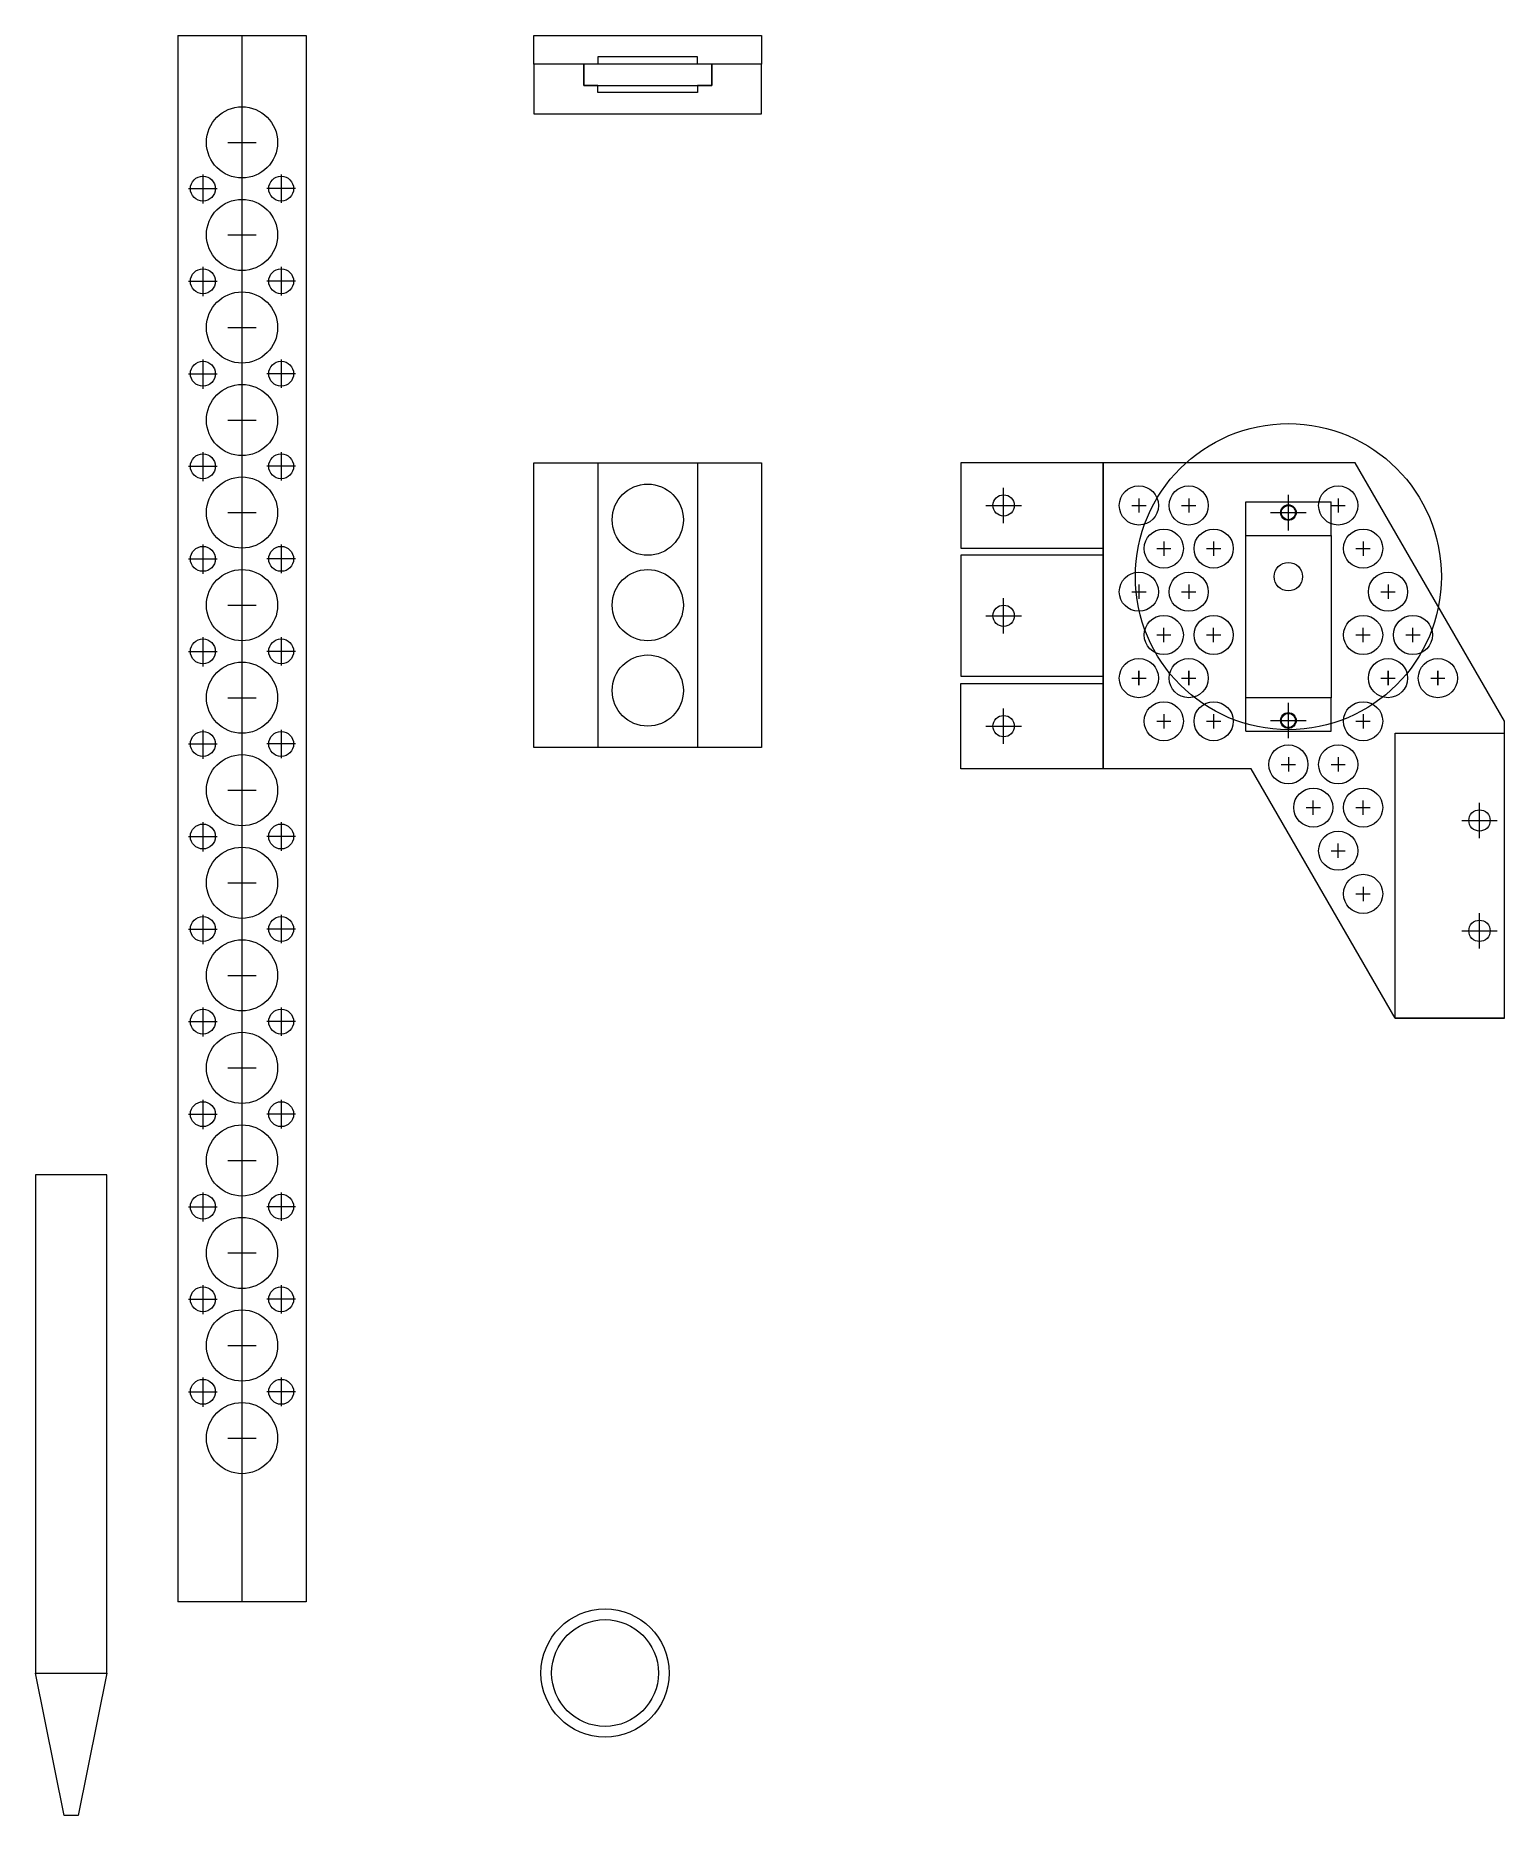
# Model space of a CAD drawing. Header units: millimetres. Extents: x -930 to 1800, y -2430 to 1500.
# Drawn here: x 1580 to 1786.3, y -2350 to -2100 of the extents above; entities that cross this region are included whole.
import ezdxf

# ---------------------------------------------------------------- set-up
doc = ezdxf.new("R2010")
doc.units = ezdxf.units.MM
for name, color, linetype, lineweight, true_color in [('help', 6, 'Continuous', 0, 0xff00ff), ('housing', 3, 'Continuous', 0, 0x00ff00), ('motor', 2, 'Continuous', 0, 0xffff00)]:
    doc.layers.add(name, color=color, linetype=linetype, lineweight=lineweight, true_color=true_color)
doc.layers.add('slider', color=3, linetype='Continuous', true_color=0x00ff00)

msp = doc.modelspace()

# ---------------------------------------------------------------- linework, layer by layer
at = {"layer": 'help'}
for p, q in [((1609, -2320), (1609, -2100)), ((1657, -2104), (1657, -2107)), ((1675, -2104), (1657, -2104)), ((1675, -2107), (1675, -2104)), ((1657, -2107), (1675, -2107)), ((1607, -2115), (1611, -2115)), ((1603.5, -2119.5), (1603.5, -2123.6)), ((1614.5, -2119.5), (1614.5, -2123.5)), ((1601.5, -2121.5), (1605.5, -2121.5)), ((1616.5, -2121.5), (1612.5, -2121.5)), ((1607, -2128), (1611, -2128)), ((1603.5, -2132.5), (1603.5, -2136.6)), ((1614.5, -2132.5), (1614.5, -2136.5)), ((1601.5, -2134.5), (1605.5, -2134.5)), ((1616.5, -2134.5), (1612.5, -2134.5)), ((1607, -2141), (1611, -2141)), ((1601.5, -2147.5), (1605.5, -2147.5)), ((1603.5, -2145.5), (1603.5, -2149.6)), ((1616.5, -2147.5), (1612.5, -2147.5)), ((1614.5, -2145.5), (1614.5, -2149.5)), ((1607, -2154), (1611, -2154)), ((1603.5, -2158.5), (1603.5, -2162.6)), ((1614.5, -2158.5), (1614.5, -2162.5)), ((1659, -2160), (1659, -2200)), ((1673, -2160), (1673, -2200)), ((1601.5, -2160.5), (1605.5, -2160.5)), ((1616.5, -2160.5), (1612.5, -2160.5)), ((1716, -2168.5), (1716, -2163.5)), ((1735, -2165), (1735, -2167)), ((1742, -2165), (1742, -2167)), ((1756, -2169.5), (1756, -2164.5)), ((1763, -2165), (1763, -2167)), ((1607, -2167), (1611, -2167)), ((1713.5, -2166), (1718.5, -2166)), ((1734, -2166), (1736, -2166)), ((1741, -2166), (1743, -2166)), ((1753.5, -2167), (1758.5, -2167)), ((1762, -2166), (1764, -2166)), ((1603.5, -2171.5), (1603.5, -2175.6)), ((1614.5, -2171.5), (1614.5, -2175.5)), ((1737.5, -2172.06), (1739.5, -2172.06)), ((1738.5, -2171.06), (1738.5, -2173.06)), ((1744.5, -2172.06), (1746.5, -2172.06)), ((1745.5, -2171.06), (1745.5, -2173.06)), ((1765.5, -2172.06), (1767.5, -2172.06)), ((1766.5, -2171.06), (1766.5, -2173.06)), ((1601.5, -2173.5), (1605.5, -2173.5)), ((1616.5, -2173.5), (1612.5, -2173.5)), ((1735, -2177.12), (1735, -2179.12)), ((1742, -2177.12), (1742, -2179.12)), ((1770, -2177.12), (1770, -2179.12)), ((1607, -2180), (1611, -2180)), ((1716, -2184), (1716, -2179)), ((1734, -2178.12), (1736, -2178.12)), ((1741, -2178.12), (1743, -2178.12)), ((1769, -2178.12), (1771, -2178.12)), ((1713.5, -2181.5), (1718.5, -2181.5)), ((1603.5, -2184.5), (1603.5, -2188.6)), ((1614.5, -2184.5), (1614.5, -2188.5)), ((1737.5, -2184.19), (1739.5, -2184.19)), ((1738.5, -2185.19), (1738.5, -2183.19)), ((1744.5, -2184.19), (1746.5, -2184.19)), ((1745.5, -2185.19), (1745.5, -2183.19)), ((1765.5, -2184.19), (1767.5, -2184.19)), ((1766.5, -2185.19), (1766.5, -2183.19)), ((1772.5, -2184.19), (1774.5, -2184.19)), ((1773.5, -2185.19), (1773.5, -2183.19)), ((1601.5, -2186.5), (1605.5, -2186.5)), ((1616.5, -2186.5), (1612.5, -2186.5)), ((1735, -2191.25), (1735, -2189.25)), ((1735, -2189.25), (1735, -2191.25)), ((1742, -2191.25), (1742, -2189.25)), ((1742, -2189.25), (1742, -2191.25)), ((1770, -2191.25), (1770, -2189.25)), ((1770, -2189.25), (1770, -2191.25)), ((1777, -2191.25), (1777, -2189.25)), ((1777, -2189.25), (1777, -2191.25)), ((1734, -2190.25), (1736, -2190.25)), ((1734, -2190.25), (1736, -2190.25)), ((1741, -2190.25), (1743, -2190.25)), ((1741, -2190.25), (1743, -2190.25)), ((1769, -2190.25), (1771, -2190.25)), ((1769, -2190.25), (1771, -2190.25)), ((1776, -2190.25), (1778, -2190.25)), ((1776, -2190.25), (1778, -2190.25)), ((1607, -2193), (1611, -2193)), ((1716, -2199.5), (1716, -2194.5)), ((1756, -2198.7), (1756, -2193.7)), ((1603.5, -2197.5), (1603.5, -2201.6)), ((1614.5, -2197.5), (1614.5, -2201.5)), ((1713.5, -2197), (1718.5, -2197)), ((1737.5, -2196.31), (1739.5, -2196.31)), ((1738.5, -2195.31), (1738.5, -2197.31)), ((1744.5, -2196.31), (1746.5, -2196.31)), ((1745.5, -2195.31), (1745.5, -2197.31)), ((1753.5, -2196.2), (1758.5, -2196.2)), ((1765.5, -2196.31), (1767.5, -2196.31)), ((1766.5, -2195.31), (1766.5, -2197.31)), ((1601.5, -2199.5), (1605.5, -2199.5)), ((1616.5, -2199.5), (1612.5, -2199.5)), ((1771, -2238), (1771, -2198)), ((1771, -2198), (1786.35, -2198)), ((1755, -2202.37), (1757, -2202.37)), ((1756, -2201.37), (1756, -2203.37)), ((1762, -2202.37), (1764, -2202.37)), ((1763, -2201.37), (1763, -2203.37)), ((1607, -2206), (1611, -2206)), ((1759.5, -2209.44), (1759.5, -2207.44)), ((1766.5, -2209.44), (1766.5, -2207.44)), ((1758.5, -2208.44), (1760.5, -2208.44)), ((1765.5, -2208.44), (1767.5, -2208.44)), ((1782.85, -2212.75), (1782.85, -2207.75)), ((1601.5, -2212.5), (1605.5, -2212.5)), ((1603.5, -2210.5), (1603.5, -2214.6)), ((1616.5, -2212.5), (1612.5, -2212.5)), ((1614.5, -2210.5), (1614.5, -2214.5)), ((1780.35, -2210.25), (1785.35, -2210.25)), ((1762, -2214.5), (1764, -2214.5)), ((1763, -2215.5), (1763, -2213.5)), ((1607, -2219), (1611, -2219)), ((1766.5, -2219.56), (1766.5, -2221.56)), ((1765.5, -2220.56), (1767.5, -2220.56)), ((1603.5, -2223.5), (1603.5, -2227.6)), ((1614.5, -2223.5), (1614.5, -2227.5)), ((1782.85, -2228.25), (1782.85, -2223.25)), ((1601.5, -2225.5), (1605.5, -2225.5)), ((1616.5, -2225.5), (1612.5, -2225.5)), ((1780.35, -2225.75), (1785.35, -2225.75)), ((1607, -2232), (1611, -2232)), ((1603.5, -2236.5), (1603.5, -2240.6)), ((1614.5, -2236.5), (1614.5, -2240.5)), ((1601.5, -2238.5), (1605.5, -2238.5)), ((1616.5, -2238.5), (1612.5, -2238.5)), ((1607, -2245), (1611, -2245)), ((1603.5, -2249.5), (1603.5, -2253.6)), ((1614.5, -2249.5), (1614.5, -2253.5)), ((1601.5, -2251.5), (1605.5, -2251.5)), ((1616.5, -2251.5), (1612.5, -2251.5)), ((1607, -2258), (1611, -2258)), ((1603.5, -2262.5), (1603.5, -2266.6)), ((1614.5, -2262.5), (1614.5, -2266.5)), ((1601.5, -2264.5), (1605.5, -2264.5)), ((1616.5, -2264.5), (1612.5, -2264.5)), ((1607, -2271), (1611, -2271)), ((1601.5, -2277.5), (1605.5, -2277.5)), ((1603.5, -2275.5), (1603.5, -2279.6)), ((1616.5, -2277.5), (1612.5, -2277.5)), ((1614.5, -2275.5), (1614.5, -2279.5)), ((1607, -2284), (1611, -2284)), ((1603.5, -2288.5), (1603.5, -2292.6)), ((1614.5, -2288.5), (1614.5, -2292.5)), ((1601.5, -2290.5), (1605.5, -2290.5)), ((1616.5, -2290.5), (1612.5, -2290.5)), ((1607, -2297), (1611, -2297))]:
    msp.add_line(p, q, dxfattribs=at)
for centre, radius in [((1609, -2115), 5), ((1603.5, -2121.5), 1.75), ((1614.5, -2121.5), 1.75), ((1609, -2128), 5), ((1603.5, -2134.5), 1.75), ((1614.5, -2134.5), 1.75), ((1609, -2141), 5), ((1603.5, -2147.5), 1.75), ((1614.5, -2147.5), 1.75), ((1609, -2154), 5), ((1603.5, -2160.5), 1.75), ((1614.5, -2160.5), 1.75), ((1609, -2167), 5), ((1735, -2166), 2.75), ((1742, -2166), 2.75), ((1763, -2166), 2.75), ((1738.5, -2172.06), 2.75), ((1745.5, -2172.06), 2.75), ((1766.5, -2172.06), 2.75), ((1603.5, -2173.5), 1.75), ((1614.5, -2173.5), 1.75), ((1609, -2180), 5), ((1735, -2178.12), 2.75), ((1742, -2178.12), 2.75), ((1770, -2178.12), 2.75), ((1738.5, -2184.19), 2.75), ((1745.5, -2184.19), 2.75), ((1766.5, -2184.19), 2.75), ((1773.5, -2184.19), 2.75), ((1603.5, -2186.5), 1.75), ((1614.5, -2186.5), 1.75), ((1735, -2190.25), 2.75), ((1735, -2190.25), 2.75), ((1742, -2190.25), 2.75), ((1742, -2190.25), 2.75), ((1770, -2190.25), 2.75), ((1770, -2190.25), 2.75), ((1777, -2190.25), 2.75), ((1609, -2193), 5), ((1738.5, -2196.31), 2.75), ((1745.5, -2196.31), 2.75), ((1766.5, -2196.31), 2.75), ((1603.5, -2199.5), 1.75), ((1614.5, -2199.5), 1.75), ((1756, -2202.37), 2.75), ((1763, -2202.37), 2.75), ((1609, -2206), 5), ((1759.5, -2208.44), 2.75), ((1766.5, -2208.44), 2.75), ((1603.5, -2212.5), 1.75), ((1614.5, -2212.5), 1.75), ((1763, -2214.5), 2.75), ((1609, -2219), 5), ((1766.5, -2220.56), 2.75), ((1603.5, -2225.5), 1.75), ((1614.5, -2225.5), 1.75), ((1609, -2232), 5), ((1603.5, -2238.5), 1.75), ((1614.5, -2238.5), 1.75), ((1609, -2245), 5), ((1603.5, -2251.5), 1.75), ((1614.5, -2251.5), 1.75), ((1609, -2258), 5), ((1603.5, -2264.5), 1.75), ((1614.5, -2264.5), 1.75), ((1609, -2271), 5), ((1603.5, -2277.5), 1.75), ((1614.5, -2277.5), 1.75), ((1609, -2284), 5), ((1603.5, -2290.5), 1.75), ((1614.5, -2290.5), 1.75), ((1609, -2297), 5)]:
    msp.add_circle(centre, radius, dxfattribs=at)
at = {"layer": 'housing'}
for p, q in [((1600, -2100), (1600, -2320)), ((1600, -2100), (1618, -2100)), ((1618, -2100), (1618, -2320)), ((1650, -2104), (1650, -2100)), ((1650, -2100), (1682, -2100)), ((1682, -2100), (1682, -2104)), ((1657, -2104), (1650, -2104)), ((1659, -2104), (1650, -2104)), ((1650, -2104), (1650, -2111)), ((1657, -2107), (1657, -2104)), ((1673, -2103), (1659, -2103)), ((1659, -2103), (1659, -2104)), ((1673, -2104), (1673, -2103)), ((1682, -2104), (1673, -2104)), ((1682, -2104), (1675, -2104)), ((1675, -2104), (1675, -2107)), ((1682, -2111), (1682, -2104)), ((1659, -2107), (1657, -2107)), ((1659, -2108), (1659, -2107)), ((1675, -2107), (1673, -2107)), ((1673, -2107), (1673, -2108)), ((1673, -2108), (1659, -2108)), ((1650, -2111), (1682, -2111)), ((1650, -2160), (1682, -2160)), ((1650, -2200), (1650, -2160)), ((1682, -2160), (1682, -2200)), ((1730, -2160), (1710, -2160)), ((1710, -2160), (1710, -2172)), ((1765.39, -2160), (1730, -2160)), ((1786.35, -2196.3), (1765.39, -2160)), ((1710, -2172), (1730, -2172)), ((1750, -2170.2), (1762, -2170.2)), ((1750, -2193), (1750, -2170.2)), ((1762, -2170.2), (1762, -2193)), ((1730, -2173), (1710, -2173)), ((1710, -2173), (1710, -2190)), ((1710, -2190), (1730, -2190)), ((1710, -2203), (1710, -2191)), ((1710, -2191), (1730, -2191)), ((1762, -2193), (1750, -2193)), ((1786.35, -2238), (1786.35, -2196.3)), ((1682, -2200), (1650, -2200)), ((1730, -2203), (1710, -2203)), ((1750.79, -2203), (1730, -2203)), ((1771, -2238), (1750.79, -2203)), ((1590, -2260), (1580, -2260)), ((1580, -2260), (1580, -2330)), ((1590, -2330), (1590, -2260)), ((1618, -2320), (1600, -2320)), ((1584, -2350), (1580, -2330)), ((1580, -2330), (1590, -2330)), ((1590, -2330), (1586, -2350)), ((1586, -2350), (1584, -2350))]:
    msp.add_line(p, q, dxfattribs=at)
for centre, radius in [((1666, -2168), 5), ((1716, -2166), 1.5), ((1756, -2167), 1), ((1666, -2180), 5), ((1716, -2181.5), 1.5), ((1666, -2192), 5), ((1716, -2197), 1.5), ((1756, -2196.2), 1), ((1782.85, -2210.25), 1.5), ((1782.85, -2225.75), 1.5), ((1660, -2330), 9), ((1660, -2330), 7.5)]:
    msp.add_circle(centre, radius, dxfattribs=at)
at = {"layer": 'motor'}
for p, q in [((1750, -2170.2), (1750, -2165.5)), ((1750, -2165.5), (1762, -2165.5)), ((1762, -2170.2), (1762, -2165.5)), ((1750, -2193), (1750, -2170.2)), ((1750, -2170.2), (1762, -2170.2)), ((1762, -2170.2), (1762, -2193)), ((1762, -2193), (1750, -2193)), ((1750, -2197.7), (1750, -2193)), ((1762, -2197.7), (1762, -2193)), ((1750, -2197.7), (1762, -2197.7))]:
    msp.add_line(p, q, dxfattribs=at)
for centre, radius in [((1756, -2176), 21.5), ((1756, -2167), 1.1), ((1756, -2176), 2), ((1756, -2196.2), 1.1)]:
    msp.add_circle(centre, radius, dxfattribs=at)
at = {"layer": 'slider'}
for p, q in [((1730, -2160), (1730, -2203)), ((1786.35, -2238), (1771, -2238))]:
    msp.add_line(p, q, dxfattribs=at)

doc.saveas('drawing.dxf')
